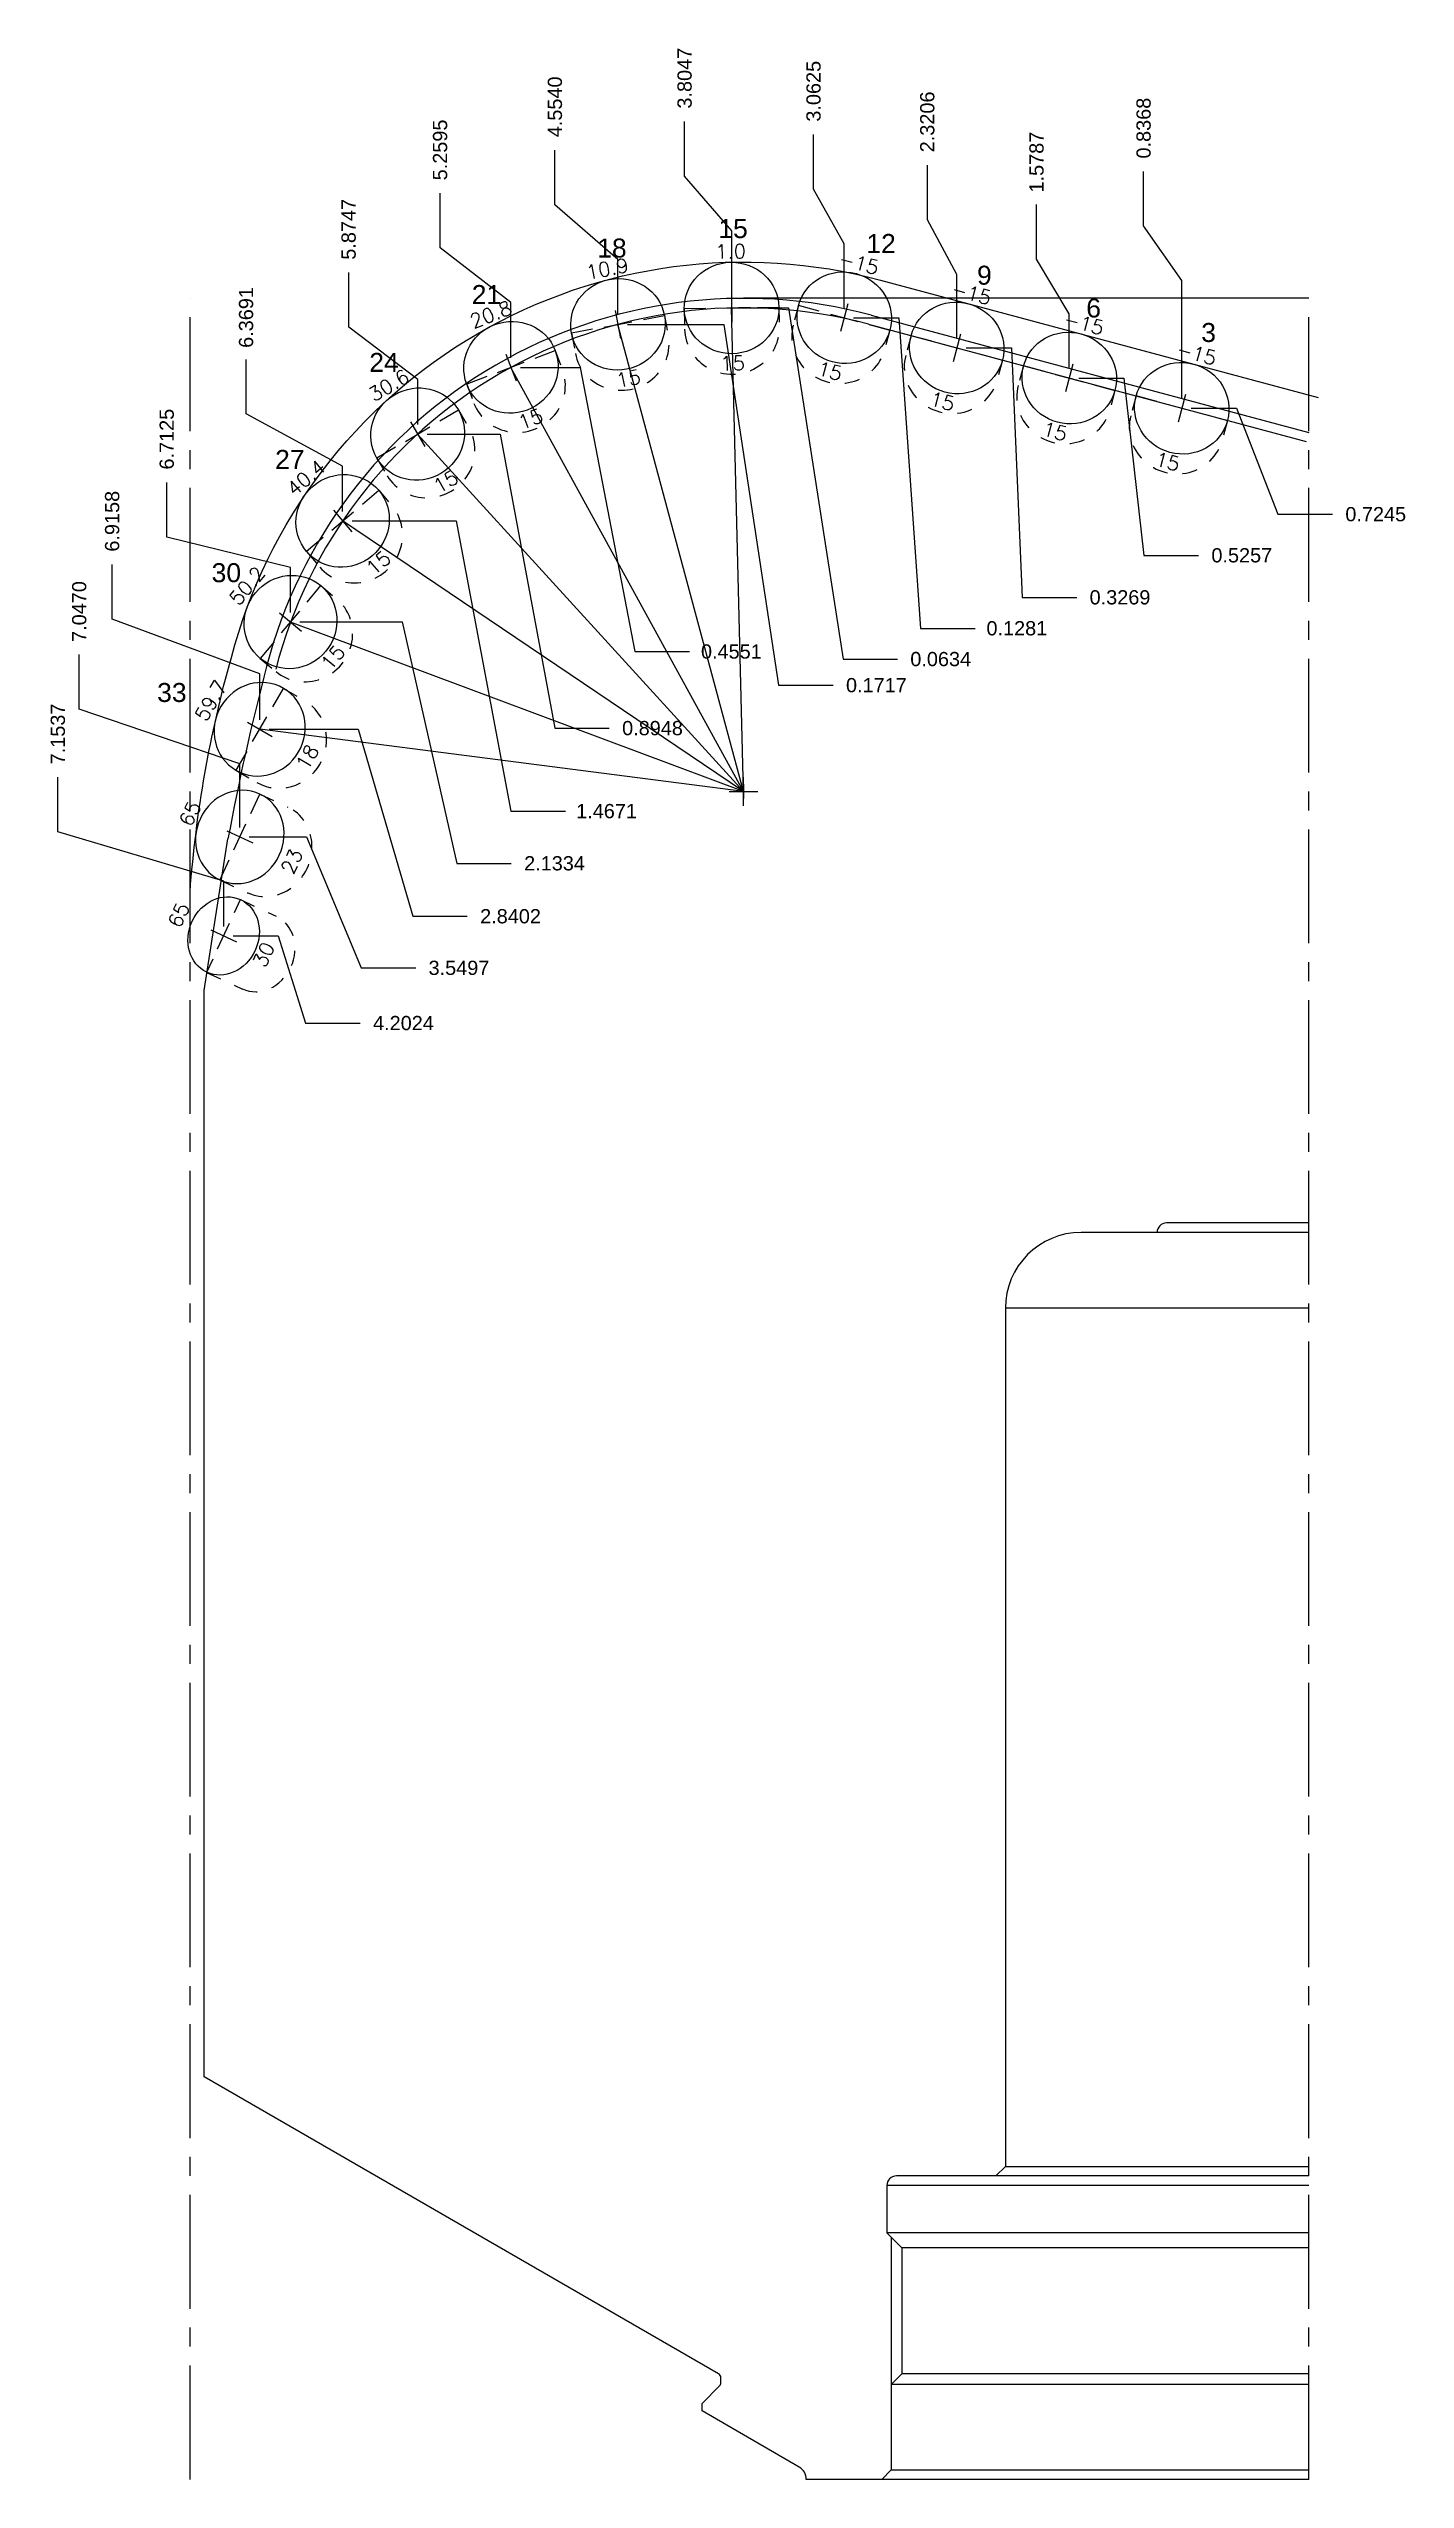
# Model space of a CAD drawing. Header units: inches. Extents: x 78 to 146, y -16.6 to 32.6.
# Drawn here: x 137.1 to 146.04, y 2.77 to 18.79 of the extents above; entities that cross this region are included whole.
import ezdxf
from ezdxf.enums import TextEntityAlignment as Align

# ---------------------------------------------------------------- set-up
doc = ezdxf.new("R2010")
doc.units = ezdxf.units.IN
doc.header["$MEASUREMENT"] = 0
doc.header["$PDMODE"] = 35
doc.linetypes.add('CENTER2', pattern=[1.125, 0.75, -0.125, 0.125, -0.125])
doc.linetypes.add('HIDDEN2', pattern=[0.1875, 0.125, -0.0625])
doc.layers.get('Defpoints').update_dxf_attribs({"color": 10})
doc.layers.add('Blade_3', color=7, linetype='Continuous', true_color=0x00cc00)
doc.layers.add('CLine', color=5, linetype='CENTER2')
doc.styles.add('RomanS', font='romans')
doc.styles.get("Standard").update_dxf_attribs({"font": 'arial.ttf'})
doc.dimstyles.get("Standard").update_dxf_attribs({"dimtxt": 0.09375, "dimasz": 0.18, "dimexe": 0.18, "dimexo": 0.0625, "dimgap": 0.09, "dimtad": 0, "dimtih": 1, "dimtoh": 1, "dimdec": 4, "dimzin": 0, "dimdsep": 46, "dimtxsty": 'Standard', "dimcen": 0.09, "dimadec": 4, "dimazin": 0, "dimtfac": 1, "dimtdec": 4, "dimtofl": 0, "dimtmove": 0, "dimatfit": 3, "dimfxl": 1, "dimtolj": 1, "dimtzin": 0, "dimarcsym": 0})

msp = doc.modelspace()

# ---------------------------------------------------------------- texts
at = {"layer": 'Blade_3'}
for s, p in [('15', (141.51089, 17.54031)), ('18', (140.71235, 17.41205)), ('12', (142.48683, 17.44212)), ('9', (143.21646, 17.23312)), ('21', (139.88528, 17.10567)), ('6', (143.93657, 17.01699)), ('3', (144.69471, 16.85548)), ('24', (139.20971, 16.65854)), ('27', (138.58904, 16.01898)), ('30', (138.17036, 15.27242)), ('33', (137.81118, 14.48286))]:
    msp.add_text(s, height=0.125, dxfattribs=at).set_placement(p)

# ---------------------------------------------------------------- blocks, each defined once
blk = doc.blocks.new('CMark')
at = {"layer": 'CLine'}
for p, q in [((-0.094, 0), (0.094, 0)), ((0, 0.094), (0, -0.094))]:
    blk.add_line(p, q, dxfattribs=at)
blk = doc.blocks.new('1613@15')
for p, q in [((-0.17, 0), (-0.312, 0)), ((0.171, 0), (0.312, 0))]:
    blk.add_line(p, q)
at = {"color": 8, "linetype": 'HIDDEN2', "ltscale": 0.5}
blk.add_line((-0.312, 0), (-0.312, -0.135), dxfattribs=at)
at = {"color": 8, "linetype": 'HIDDEN2', "ltscale": 0.5, "flags": 128}
blk.add_lwpolyline([(0.312, 0), (0.312, -0.135)], dxfattribs=at)
blk.add_ellipse((0, 0), major_axis=(-0.312, 0), ratio=0.965926, start_param=-3.141592653589793, end_param=3.141592653589793)
at = {"color": 8, "linetype": 'HIDDEN2', "ltscale": 0.5}
blk.add_ellipse((0, -0.135), major_axis=(-0.312, 0), ratio=0.965926, start_param=0, end_param=3.141593, dxfattribs=at)
blk.add_blockref('CMark', (0, 0))
at = {"style": 'RomanS'}
blk.add_text('15', height=0.094, dxfattribs=at).set_placement((0, -0.364), align=Align.MIDDLE_CENTER)
blk.add_attdef('ANG', text='', height=0.094, dxfattribs=at).set_placement((0, 0.298), align=Align.BOTTOM_CENTER)
blk = doc.blocks.new('*D123')
at = {"layer": 'Blade_3', "color": 0, "lineweight": -2, "transparency": 16777216}
for p, q in [((144.315, 17.62), (144.315, 17.98)), ((144.567, 17.26), (144.315, 17.62)), ((144.567, 16.481), (144.567, 17.26))]:
    blk.add_line(p, q, dxfattribs=at)
at = {"layer": 'Defpoints', "color": 0, "transparency": 16777216}
for p in [(144.315, 17.98), (145.403, 17.143), (144.567, 16.419)]:
    blk.add_point(p, dxfattribs=at)
at = {"layer": 'Blade_3', "color": 0, "transparency": 16777216, "insert": (144.315, 18.265), "char_height": 0.0938, "attachment_point": 5, "rotation": 90}
blk.add_mtext('\\A1;0.8368', dxfattribs=at)
blk = doc.blocks.new('*D124')
at = {"layer": 'Blade_3', "color": 0, "lineweight": -2, "transparency": 16777216}
for p, q in [((143.609, 17.401), (143.609, 17.761)), ((143.825, 17.041), (143.609, 17.401)), ((143.825, 16.68), (143.825, 17.041))]:
    blk.add_line(p, q, dxfattribs=at)
at = {"layer": 'Defpoints', "color": 0, "transparency": 16777216}
for p in [(143.609, 17.761), (145.403, 17.143), (143.825, 16.617)]:
    blk.add_point(p, dxfattribs=at)
at = {"layer": 'Blade_3', "color": 0, "transparency": 16777216, "insert": (143.609, 18.041), "char_height": 0.0938, "attachment_point": 5, "rotation": 90}
blk.add_mtext('\\A1;1.5787', dxfattribs=at)
blk = doc.blocks.new('*D125')
at = {"layer": 'Blade_3', "color": 0, "lineweight": -2, "transparency": 16777216}
for p, q in [((142.889, 17.66), (142.889, 18.02)), ((143.083, 17.3), (142.889, 17.66)), ((143.083, 16.879), (143.083, 17.3))]:
    blk.add_line(p, q, dxfattribs=at)
at = {"layer": 'Defpoints', "color": 0, "transparency": 16777216}
for p in [(142.889, 18.02), (145.403, 17.143), (143.083, 16.816)]:
    blk.add_point(p, dxfattribs=at)
at = {"layer": 'Blade_3', "color": 0, "transparency": 16777216, "insert": (142.889, 18.306), "char_height": 0.0938, "attachment_point": 5, "rotation": 90}
blk.add_mtext('\\A1;2.3206', dxfattribs=at)
blk = doc.blocks.new('*D126')
at = {"layer": 'Blade_3', "color": 0, "lineweight": -2, "transparency": 16777216}
for p, q in [((142.139, 17.863), (142.139, 18.223)), ((142.341, 17.503), (142.139, 17.863)), ((142.341, 17.078), (142.341, 17.503))]:
    blk.add_line(p, q, dxfattribs=at)
at = {"layer": 'Defpoints', "color": 0, "transparency": 16777216}
for p in [(142.139, 18.223), (145.403, 17.143), (142.341, 17.015)]:
    blk.add_point(p, dxfattribs=at)
at = {"layer": 'Blade_3', "color": 0, "transparency": 16777216, "insert": (142.139, 18.508), "char_height": 0.0938, "attachment_point": 5, "rotation": 90}
blk.add_mtext('\\A1;3.0625', dxfattribs=at)
blk = doc.blocks.new('*D127')
at = {"layer": 'Blade_3', "color": 0, "lineweight": -2, "transparency": 16777216}
for p, q in [((141.289, 17.949), (141.289, 18.309)), ((141.599, 17.589), (141.289, 17.949)), ((141.599, 17.142), (141.599, 17.589))]:
    blk.add_line(p, q, dxfattribs=at)
at = {"layer": 'Defpoints', "color": 0, "transparency": 16777216}
for p in [(141.289, 18.309), (145.403, 17.143), (141.599, 17.08)]:
    blk.add_point(p, dxfattribs=at)
at = {"layer": 'Blade_3', "color": 0, "transparency": 16777216, "insert": (141.289, 18.594), "char_height": 0.0938, "attachment_point": 5, "rotation": 90}
blk.add_mtext('\\A1;3.8047', dxfattribs=at)
blk = doc.blocks.new('*D128')
at = {"layer": 'Blade_3', "color": 0, "lineweight": -2, "transparency": 16777216}
for p, q in [((140.434, 17.759), (140.434, 18.119)), ((140.849, 17.399), (140.434, 17.759)), ((140.849, 17.034), (140.849, 17.399))]:
    blk.add_line(p, q, dxfattribs=at)
at = {"layer": 'Defpoints', "color": 0, "transparency": 16777216}
for p in [(140.434, 18.119), (145.403, 17.143), (140.849, 16.971)]:
    blk.add_point(p, dxfattribs=at)
at = {"layer": 'Blade_3', "color": 0, "transparency": 16777216, "insert": (140.434, 18.405), "char_height": 0.0938, "attachment_point": 5, "rotation": 90}
blk.add_mtext('\\A1;4.5540', dxfattribs=at)
blk = doc.blocks.new('*D129')
at = {"layer": 'Blade_3', "color": 0, "lineweight": -2, "transparency": 16777216}
for p, q in [((139.677, 17.476), (139.677, 17.836)), ((140.144, 17.116), (139.677, 17.476)), ((140.144, 16.751), (140.144, 17.116))]:
    blk.add_line(p, q, dxfattribs=at)
at = {"layer": 'Defpoints', "color": 0, "transparency": 16777216}
for p in [(139.677, 17.836), (145.403, 17.143), (140.144, 16.688)]:
    blk.add_point(p, dxfattribs=at)
at = {"layer": 'Blade_3', "color": 0, "transparency": 16777216, "insert": (139.677, 18.121), "char_height": 0.0938, "attachment_point": 5, "rotation": 90}
blk.add_mtext('\\A1;5.2595', dxfattribs=at)
blk = doc.blocks.new('*D130')
at = {"layer": 'Blade_3', "color": 0, "lineweight": -2, "transparency": 16777216}
for p, q in [((139.074, 16.953), (139.074, 17.313)), ((139.529, 16.608), (139.074, 16.953)), ((139.529, 16.311), (139.529, 16.608))]:
    blk.add_line(p, q, dxfattribs=at)
at = {"layer": 'Defpoints', "color": 0, "transparency": 16777216}
for p in [(139.074, 17.313), (145.403, 17.143), (139.529, 16.248)]:
    blk.add_point(p, dxfattribs=at)
at = {"layer": 'Blade_3', "color": 0, "transparency": 16777216, "insert": (139.074, 17.598), "char_height": 0.0938, "attachment_point": 5, "rotation": 90}
blk.add_mtext('\\A1;5.8747', dxfattribs=at)
blk = doc.blocks.new('*D131')
at = {"layer": 'Blade_3', "color": 0, "lineweight": -2, "transparency": 16777216}
for p, q in [((138.398, 16.381), (138.398, 16.741)), ((139.034, 16.036), (138.398, 16.381)), ((139.034, 15.739), (139.034, 16.036))]:
    blk.add_line(p, q, dxfattribs=at)
at = {"layer": 'Defpoints', "color": 0, "transparency": 16777216}
for p in [(145.403, 17.143), (138.398, 16.741), (139.034, 15.676)]:
    blk.add_point(p, dxfattribs=at)
at = {"layer": 'Blade_3', "color": 0, "transparency": 16777216, "insert": (138.398, 17.017), "char_height": 0.0938, "attachment_point": 5, "rotation": 90}
blk.add_mtext('\\A1;6.3691', dxfattribs=at)
blk = doc.blocks.new('*D132')
at = {"layer": 'Blade_3', "color": 0, "lineweight": -2, "transparency": 16777216}
for p, q in [((137.875, 15.57), (137.875, 15.93)), ((138.691, 15.37), (137.875, 15.57)), ((138.691, 15.072), (138.691, 15.37))]:
    blk.add_line(p, q, dxfattribs=at)
at = {"layer": 'Defpoints', "color": 0, "transparency": 16777216}
for p in [(145.403, 17.143), (137.875, 15.93), (138.691, 15.01)]:
    blk.add_point(p, dxfattribs=at)
at = {"layer": 'Blade_3', "color": 0, "transparency": 16777216, "insert": (137.875, 16.215), "char_height": 0.0938, "attachment_point": 5, "rotation": 90}
blk.add_mtext('\\A1;6.7125', dxfattribs=at)
blk = doc.blocks.new('*D133')
at = {"layer": 'Blade_3', "color": 0, "lineweight": -2, "transparency": 16777216}
for p, q in [((144.629, 16.419), (144.927, 16.419)), ((144.927, 16.419), (145.2, 15.72)), ((145.2, 15.72), (145.56, 15.72))]:
    blk.add_line(p, q, dxfattribs=at)
at = {"layer": 'Defpoints', "color": 0, "transparency": 16777216}
for p in [(145.403, 17.143), (144.567, 16.419), (145.56, 15.72)]:
    blk.add_point(p, dxfattribs=at)
at = {"layer": 'Blade_3', "color": 0, "transparency": 16777216, "insert": (145.845, 15.72), "char_height": 0.0938, "attachment_point": 5}
blk.add_mtext('\\A1;0.7245', dxfattribs=at)
blk = doc.blocks.new('*D134')
at = {"layer": 'Blade_3', "color": 0, "lineweight": -2, "transparency": 16777216}
for p, q in [((143.887, 16.617), (144.185, 16.617)), ((144.185, 16.617), (144.317, 15.449)), ((144.317, 15.449), (144.677, 15.449))]:
    blk.add_line(p, q, dxfattribs=at)
at = {"layer": 'Defpoints', "color": 0, "transparency": 16777216}
for p in [(145.403, 17.143), (143.825, 16.617), (144.677, 15.449)]:
    blk.add_point(p, dxfattribs=at)
at = {"layer": 'Blade_3', "color": 0, "transparency": 16777216, "insert": (144.962, 15.449), "char_height": 0.0938, "attachment_point": 5}
blk.add_mtext('\\A1;0.5257', dxfattribs=at)
blk = doc.blocks.new('*D135')
at = {"layer": 'Blade_3', "color": 0, "lineweight": -2, "transparency": 16777216}
for p, q in [((143.145, 16.816), (143.443, 16.816)), ((143.443, 16.816), (143.514, 15.172)), ((143.514, 15.172), (143.874, 15.172))]:
    blk.add_line(p, q, dxfattribs=at)
at = {"layer": 'Defpoints', "color": 0, "transparency": 16777216}
for p in [(145.403, 17.143), (143.083, 16.816), (143.874, 15.172)]:
    blk.add_point(p, dxfattribs=at)
at = {"layer": 'Blade_3', "color": 0, "transparency": 16777216, "insert": (144.159, 15.172), "char_height": 0.0938, "attachment_point": 5}
blk.add_mtext('\\A1;0.3269', dxfattribs=at)
blk = doc.blocks.new('*D136')
at = {"layer": 'Blade_3', "color": 0, "lineweight": -2, "transparency": 16777216}
for p, q in [((142.403, 17.015), (142.701, 17.015)), ((142.701, 17.015), (142.844, 14.968)), ((142.844, 14.968), (143.204, 14.968))]:
    blk.add_line(p, q, dxfattribs=at)
at = {"layer": 'Defpoints', "color": 0, "transparency": 16777216}
for p in [(145.403, 17.143), (142.341, 17.015), (143.204, 14.968)]:
    blk.add_point(p, dxfattribs=at)
at = {"layer": 'Blade_3', "color": 0, "transparency": 16777216, "insert": (143.479, 14.968), "char_height": 0.0938, "attachment_point": 5}
blk.add_mtext('\\A1;0.1281', dxfattribs=at)
blk = doc.blocks.new('*D137')
at = {"layer": 'Blade_3', "color": 0, "lineweight": -2, "transparency": 16777216}
for p, q in [((141.661, 17.08), (141.973, 17.08)), ((141.973, 17.08), (142.333, 14.765)), ((142.333, 14.765), (142.693, 14.765))]:
    blk.add_line(p, q, dxfattribs=at)
at = {"layer": 'Defpoints', "color": 0, "transparency": 16777216}
for p in [(145.403, 17.143), (141.599, 17.08), (142.693, 14.765)]:
    blk.add_point(p, dxfattribs=at)
at = {"layer": 'Blade_3', "color": 0, "transparency": 16777216, "insert": (142.977, 14.765), "char_height": 0.0938, "attachment_point": 5}
blk.add_mtext('\\A1;0.0634', dxfattribs=at)
blk = doc.blocks.new('*D138')
at = {"layer": 'Blade_3', "color": 0, "lineweight": -2, "transparency": 16777216}
for p, q in [((140.912, 16.971), (141.548, 16.971)), ((141.548, 16.971), (141.908, 14.593)), ((141.908, 14.593), (142.268, 14.593))]:
    blk.add_line(p, q, dxfattribs=at)
at = {"layer": 'Defpoints', "color": 0, "transparency": 16777216}
for p in [(145.403, 17.143), (140.849, 16.971), (142.268, 14.593)]:
    blk.add_point(p, dxfattribs=at)
at = {"layer": 'Blade_3', "color": 0, "transparency": 16777216, "insert": (142.553, 14.593), "char_height": 0.0938, "attachment_point": 5}
blk.add_mtext('\\A1;0.1717', dxfattribs=at)
blk = doc.blocks.new('*D139')
at = {"layer": 'Blade_3', "color": 0, "lineweight": -2, "transparency": 16777216}
for p, q in [((140.206, 16.688), (140.601, 16.688)), ((140.601, 16.688), (140.961, 14.815)), ((140.961, 14.815), (141.321, 14.815))]:
    blk.add_line(p, q, dxfattribs=at)
at = {"layer": 'Defpoints', "color": 0, "transparency": 16777216}
for p in [(145.403, 17.143), (140.144, 16.688), (141.321, 14.815)]:
    blk.add_point(p, dxfattribs=at)
at = {"layer": 'Blade_3', "color": 0, "transparency": 16777216, "insert": (141.597, 14.815), "char_height": 0.0938, "attachment_point": 5}
blk.add_mtext('\\A1;0.4551', dxfattribs=at)
blk = doc.blocks.new('*D140')
at = {"layer": 'Blade_3', "color": 0, "lineweight": -2, "transparency": 16777216}
for p, q in [((139.591, 16.248), (140.072, 16.248)), ((140.072, 16.248), (140.432, 14.31)), ((140.432, 14.31), (140.792, 14.31))]:
    blk.add_line(p, q, dxfattribs=at)
at = {"layer": 'Defpoints', "color": 0, "transparency": 16777216}
for p in [(145.403, 17.143), (139.529, 16.248), (140.792, 14.31)]:
    blk.add_point(p, dxfattribs=at)
at = {"layer": 'Blade_3', "color": 0, "transparency": 16777216, "insert": (141.077, 14.31), "char_height": 0.0938, "attachment_point": 5}
blk.add_mtext('\\A1;0.8948', dxfattribs=at)
blk = doc.blocks.new('*D141')
at = {"layer": 'Blade_3', "color": 0, "lineweight": -2, "transparency": 16777216}
for p, q in [((139.097, 15.676), (139.783, 15.676)), ((139.783, 15.676), (140.143, 13.763)), ((140.143, 13.763), (140.503, 13.763))]:
    blk.add_line(p, q, dxfattribs=at)
at = {"layer": 'Defpoints', "color": 0, "transparency": 16777216}
for p in [(145.403, 17.143), (139.034, 15.676), (140.503, 13.763)]:
    blk.add_point(p, dxfattribs=at)
at = {"layer": 'Blade_3', "color": 0, "transparency": 16777216, "insert": (140.774, 13.763), "char_height": 0.0938, "attachment_point": 5}
blk.add_mtext('\\A1;1.4671', dxfattribs=at)
blk = doc.blocks.new('*D142')
at = {"layer": 'Blade_3', "color": 0, "lineweight": -2, "transparency": 16777216}
for p, q in [((138.753, 15.01), (139.426, 15.01)), ((139.426, 15.01), (139.786, 13.419)), ((139.786, 13.419), (140.146, 13.419))]:
    blk.add_line(p, q, dxfattribs=at)
at = {"layer": 'Defpoints', "color": 0, "transparency": 16777216}
for p in [(145.403, 17.143), (138.691, 15.01), (140.146, 13.419)]:
    blk.add_point(p, dxfattribs=at)
at = {"layer": 'Blade_3', "color": 0, "transparency": 16777216, "insert": (140.431, 13.419), "char_height": 0.0938, "attachment_point": 5}
blk.add_mtext('\\A1;2.1334', dxfattribs=at)
blk = doc.blocks.new('1313@30')
for p, q in [((-0.17, 0), (-0.265, 0)), ((0.171, 0), (0.264, 0))]:
    blk.add_line(p, q)
at = {"color": 8, "linetype": 'HIDDEN2', "ltscale": 0.5}
blk.add_line((-0.265, 0), (-0.265, -0.26), dxfattribs=at)
at = {"color": 8, "linetype": 'HIDDEN2', "ltscale": 0.5, "flags": 128}
blk.add_lwpolyline([(0.264, 0), (0.264, -0.26)], dxfattribs=at)
blk.add_ellipse((0, 0), major_axis=(0.264, 0), ratio=0.866025)
at = {"color": 8, "linetype": 'HIDDEN2', "ltscale": 0.5}
blk.add_ellipse((0, -0.26), major_axis=(0.264, 0), ratio=0.866025, start_param=3.141593, end_param=6.283185, dxfattribs=at)
blk.add_blockref('CMark', (0, 0))
at = {"style": 'RomanS'}
blk.add_text('30', height=0.094, dxfattribs=at).set_placement((0, -0.292), align=Align.MIDDLE_CENTER)
blk.add_attdef('ANG', text='', height=0.094, dxfattribs=at).set_placement((0, 0.251), align=Align.BOTTOM_CENTER)
blk = doc.blocks.new('*D181')
at = {"layer": 'Blade_3', "color": 0, "lineweight": -2, "transparency": 16777216}
for p, q in [((137.157, 13.627), (137.157, 13.987)), ((138.25, 13.301), (137.157, 13.627)), ((138.25, 13.003), (138.25, 13.301))]:
    blk.add_line(p, q, dxfattribs=at)
at = {"layer": 'Defpoints', "color": 0, "transparency": 16777216}
for p in [(145.403, 17.143), (137.157, 13.987), (138.25, 12.941)]:
    blk.add_point(p, dxfattribs=at)
at = {"layer": 'Blade_3', "color": 0, "transparency": 16777216, "insert": (137.157, 14.272), "char_height": 0.0938, "attachment_point": 5, "rotation": 90}
blk.add_mtext('\\A1;7.1537', dxfattribs=at)
blk = doc.blocks.new('*D182')
at = {"layer": 'Blade_3', "color": 0, "lineweight": -2, "transparency": 16777216}
for p, q in [((138.312, 12.941), (138.61, 12.941)), ((138.61, 12.941), (138.789, 12.366)), ((138.789, 12.366), (139.149, 12.366))]:
    blk.add_line(p, q, dxfattribs=at)
at = {"layer": 'Defpoints', "color": 0, "transparency": 16777216}
for p in [(145.403, 17.143), (138.25, 12.941), (139.149, 12.366)]:
    blk.add_point(p, dxfattribs=at)
at = {"layer": 'Blade_3', "color": 0, "transparency": 16777216, "insert": (139.435, 12.366), "char_height": 0.0938, "attachment_point": 5}
blk.add_mtext('\\A1;4.2024', dxfattribs=at)
blk = doc.blocks.new('1613@18')
for p, q in [((-0.17, 0), (-0.312, 0)), ((0.171, 0), (0.312, 0))]:
    blk.add_line(p, q)
at = {"color": 8, "linetype": 'HIDDEN2', "ltscale": 0.5}
blk.add_line((-0.312, 0), (-0.312, -0.159), dxfattribs=at)
at = {"color": 8, "linetype": 'HIDDEN2', "ltscale": 0.5, "flags": 128}
blk.add_lwpolyline([(0.312, 0), (0.312, -0.159)], dxfattribs=at)
at = {"extrusion": (0, 0, -1)}
blk.add_ellipse((0, 0), major_axis=(-0.312, 0), ratio=0.95104, start_param=-3.141592653589793, end_param=3.141592653589793, dxfattribs=at)
at = {"color": 8, "linetype": 'HIDDEN2', "ltscale": 0.5}
blk.add_ellipse((0, -0.161), major_axis=(0.312, 0), ratio=0.953717, start_param=3.141593, end_param=6.283185, dxfattribs=at)
blk.add_blockref('CMark', (0, 0))
at = {"style": 'RomanS'}
blk.add_text('18', height=0.094, dxfattribs=at).set_placement((0, -0.364), align=Align.MIDDLE_CENTER)
blk.add_attdef('ANG', text='', height=0.094, dxfattribs=at).set_placement((0, 0.298), align=Align.BOTTOM_CENTER)
blk = doc.blocks.new('*D194')
at = {"layer": 'Blade_3', "color": 0, "lineweight": -2, "transparency": 16777216}
for p, q in [((137.515, 15.029), (137.515, 15.389)), ((138.488, 14.669), (137.515, 15.029)), ((138.488, 14.365), (138.488, 14.669))]:
    blk.add_line(p, q, dxfattribs=at)
at = {"layer": 'Defpoints', "color": 0, "transparency": 16777216}
for p in [(145.403, 17.143), (137.515, 15.389), (138.488, 14.303)]:
    blk.add_point(p, dxfattribs=at)
at = {"layer": 'Blade_3', "color": 0, "transparency": 16777216, "insert": (137.515, 15.674), "char_height": 0.0938, "attachment_point": 5, "rotation": 90}
blk.add_mtext('\\A1;6.9158', dxfattribs=at)
blk = doc.blocks.new('*D195')
at = {"layer": 'Blade_3', "color": 0, "lineweight": -2, "transparency": 16777216}
for p, q in [((138.55, 14.303), (139.136, 14.303)), ((139.136, 14.303), (139.496, 13.07)), ((139.496, 13.07), (139.856, 13.07))]:
    blk.add_line(p, q, dxfattribs=at)
at = {"layer": 'Defpoints', "color": 0, "transparency": 16777216}
for p in [(145.403, 17.143), (138.488, 14.303), (139.856, 13.07)]:
    blk.add_point(p, dxfattribs=at)
at = {"layer": 'Blade_3', "color": 0, "transparency": 16777216, "insert": (140.141, 13.07), "char_height": 0.0938, "attachment_point": 5}
blk.add_mtext('\\A1;2.8402', dxfattribs=at)
blk = doc.blocks.new('1613@23')
for p, q in [((-0.17, 0), (-0.313, 0)), ((0.171, 0), (0.312, 0))]:
    blk.add_line(p, q)
at = {"color": 8, "linetype": 'HIDDEN2', "ltscale": 0.5}
blk.add_line((-0.313, 0), (-0.313, -0.203), dxfattribs=at)
at = {"color": 8, "linetype": 'HIDDEN2', "ltscale": 0.5, "flags": 128}
blk.add_lwpolyline([(0.312, 0), (0.312, -0.203)], dxfattribs=at)
blk.add_ellipse((0, 0), major_axis=(-0.312, 0), ratio=0.920512, start_param=3.141593, end_param=9.424778)
at = {"color": 8, "linetype": 'HIDDEN2', "ltscale": 0.5}
blk.add_ellipse((0, -0.203), major_axis=(-0.312, 0), ratio=0.920512, start_param=0, end_param=3.141593, dxfattribs=at)
blk.add_blockref('CMark', (0, 0))
at = {"style": 'RomanS'}
blk.add_text('23', height=0.094, dxfattribs=at).set_placement((-0.001, -0.379), align=Align.MIDDLE_CENTER)
blk.add_attdef('ANG', text='', height=0.094, dxfattribs=at).set_placement((0, 0.287), align=Align.BOTTOM_CENTER)
blk = doc.blocks.new('*D199')
at = {"layer": 'Blade_3', "color": 0, "lineweight": -2, "transparency": 16777216}
for p, q in [((137.298, 14.435), (137.298, 14.795)), ((138.356, 14.075), (137.298, 14.435)), ((138.356, 13.656), (138.356, 14.075))]:
    blk.add_line(p, q, dxfattribs=at)
at = {"layer": 'Defpoints', "color": 0, "transparency": 16777216}
for p in [(145.403, 17.143), (137.298, 14.795), (138.356, 13.593)]:
    blk.add_point(p, dxfattribs=at)
at = {"layer": 'Blade_3', "color": 0, "transparency": 16777216, "insert": (137.298, 15.079), "char_height": 0.0938, "attachment_point": 5, "rotation": 90}
blk.add_mtext('\\A1;7.0470', dxfattribs=at)
blk = doc.blocks.new('*D200')
at = {"layer": 'Blade_3', "color": 0, "lineweight": -2, "transparency": 16777216}
for p, q in [((138.419, 13.593), (138.797, 13.593)), ((138.797, 13.593), (139.157, 12.73)), ((139.157, 12.73), (139.517, 12.73))]:
    blk.add_line(p, q, dxfattribs=at)
at = {"layer": 'Defpoints', "color": 0, "transparency": 16777216}
for p in [(145.403, 17.143), (138.356, 13.593), (139.517, 12.73)]:
    blk.add_point(p, dxfattribs=at)
at = {"layer": 'Blade_3', "color": 0, "transparency": 16777216, "insert": (139.801, 12.73), "char_height": 0.0938, "attachment_point": 5}
blk.add_mtext('\\A1;3.5497', dxfattribs=at)

# ---------------------------------------------------------------- dimensions: what is measured, and where the dimension line sits
at = {"layer": 'Blade_3'}
for feature_location, offset, dtype, origin, picture, middle in [((141.59861, 17.07971), (-0.30914, 1.22948), 1, (145.40334, 17.14316), '*D127', (141.28947, 18.59376)), ((140.84931, 16.97148), (-0.41507, 1.1471), 1, (145.40334, 17.14316), '*D128', (140.43424, 18.4049)), ((142.34086, 17.01506), (-0.2023, 1.20805), 1, (145.40334, 17.14316), '*D126', (142.13856, 18.50802)), ((143.08276, 16.81627), (-0.19356, 1.20393), 1, (145.40334, 17.14316), '*D125', (142.8892, 18.30556)), ((144.56655, 16.41869), (-0.25169, 1.56166), 1, (145.40334, 17.14316), '*D123', (144.31486, 18.26504)), ((140.1438887, 16.6880681), (-0.4664477, 1.147663), 1, (145.4033391, 17.1431552), '*D129', (139.677441, 18.1206812)), ((143.82465, 16.61748), (-0.21603, 1.14323), 1, (145.40334, 17.14316), '*D124', (143.60862, 18.0409)), ((139.5286, 16.24837), (-0.45413, 1.06471), 1, (145.40334, 17.14316), '*D130', (139.07447, 17.59768)), ((138.24961, 12.94071), (-1.09243, 1.04672), 1, (145.40334, 17.14316), '*D181', (137.15718, 14.27164)), ((138.35636, 13.59349), (-1.05822, 1.20167), 1, (145.40334, 17.14316), '*D199', (137.29814, 15.07921)), ((138.48758, 14.30295), (-0.97226, 1.08592), 1, (145.40334, 17.14316), '*D194', (137.51532, 15.67382)), ((138.69087, 15.00972), (-0.8162, 0.91988), 1, (145.40334, 17.14316), '*D132', (137.87467, 16.2148)), ((138.24960942, 12.94070524), (0.89958277, -0.57492394), 0, (145.4033391, 17.14315521), '*D182', (139.43548526, 12.36578131)), ((139.0342, 15.67611), (-0.63655, 1.06514), 1, (145.40334, 17.14316), '*D131', (138.39766, 17.01705)), ((138.35636, 13.59349), (1.16041, -0.86325), 0, (145.40334, 17.14316), '*D200', (139.80134, 12.73024)), ((138.48758, 14.30295), (1.3688, -1.23345), 0, (145.40334, 17.14316), '*D195', (140.14129, 13.0695)), ((138.69087, 15.00972), (1.45491, -1.59088), 0, (145.40334, 17.14316), '*D142', (140.43099, 13.41884)), ((139.0342042, 15.676105), (1.4684393, -1.9129268), 0, (145.4033391, 17.1431552), '*D141', (140.7737805, 13.7631783)), ((139.5286, 16.24837), (1.26323, -1.93795), 0, (145.40334, 17.14316), '*D140', (141.07652, 14.31042)), ((140.14389, 16.68807), (1.17708, -1.87344), 0, (145.40334, 17.14316), '*D139', (141.59652, 14.81463)), ((140.84931, 16.97148), (1.41919, -2.37821), 0, (145.40334, 17.14316), '*D138', (142.5531, 14.59327)), ((141.598614, 17.079706), (1.094427, -2.314271), 0, (145.403339, 17.143155), '*D137', (142.977447, 14.765435)), ((142.34086, 17.01506), (0.86286, -2.04671), 0, (145.40334, 17.14316), '*D136', (143.47927, 14.96835)), ((143.08276, 16.81627), (0.79162, -1.64385), 0, (145.40334, 17.14316), '*D135', (144.15907, 15.17242)), ((143.82465, 16.61748), (0.85277, -1.16836), 0, (145.40334, 17.14316), '*D134', (144.96202, 15.44912)), ((144.56655, 16.41869), (0.99386, -0.69902), 0, (145.40334, 17.14316), '*D133', (145.84536, 15.71967))]:
    dim = msp.add_ordinate_dim(feature_location=feature_location, offset=offset, dtype=dtype, origin=origin, dimstyle='Standard', dxfattribs=at)
    dim.commit()
    dim.dimension.update_dxf_attribs({"geometry": picture, "text_midpoint": middle})

# ---------------------------------------------------------------- linework, layer by layer
for p, q in [((145.40334, 17.14316), (141.67641, 17.14316)), ((142.51757, 17.03241), (145.40334, 16.25917)), ((142.50139, 16.97204), (145.38716, 16.1988)), ((141.67641, 13.94016), (141.67641, 13.84616)), ((141.62941, 13.89316), (141.72341, 13.89316)), ((138.12209, 12.58066), (138.27834, 13.58066)), ((138.12209, 5.42225), (138.12209, 12.58066)), ((144.40334, 10.98666), (143.90334, 10.98666)), ((145.40334, 10.98666), (144.40334, 10.98666)), ((145.40334, 11.04916), (144.46584, 11.04916)), ((145.40334, 10.48666), (143.40334, 10.48666)), ((143.40334, 10.48666), (143.40334, 4.83066)), ((141.51271, 3.46468), (138.12209, 5.42225)), ((143.40334, 4.83066), (143.34084, 4.76816)), ((143.40334, 4.83066), (145.40334, 4.83066)), ((145.40334, 4.70566), (142.62209, 4.70566)), ((142.62209, 4.70566), (142.62209, 4.39316)), ((143.34084, 4.76816), (142.68459, 4.76816)), ((145.40334, 4.76816), (143.34084, 4.76816)), ((145.40334, 4.39316), (142.62209, 4.39316)), ((142.62209, 4.39316), (142.72099, 4.29426)), ((142.65334, 3.39566), (142.65334, 4.36191)), ((145.40334, 4.29426), (142.72099, 4.29426)), ((142.72099, 4.29426), (142.72099, 3.46331)), ((141.40334, 3.26816), (141.51919, 3.384)), ((141.52834, 3.4061), (141.52834, 3.43761)), ((142.72099, 3.46331), (142.65084, 3.39316)), ((145.40334, 3.39316), (142.65084, 3.39316)), ((142.65084, 3.39316), (142.65084, 2.83066)), ((145.40334, 3.46331), (142.72099, 3.46331)), ((141.40334, 3.21921), (141.40334, 3.26816)), ((142.04396, 2.84935), (141.40334, 3.21921)), ((142.58834, 2.76816), (142.09084, 2.76816)), ((142.65084, 2.83066), (142.58834, 2.76816)), ((145.40334, 2.76816), (142.58834, 2.76816)), ((142.65084, 2.83066), (145.40334, 2.83066))]:
    msp.add_line(p, q)
for centre, radius, start, end in [((141.67641, 13.89316), 3.25, 75, 165.341329), ((141.67641, 13.89316), 3.1875, 75, 165.341329), ((154.25327, 10.60337), 16.25, 165.341329, 169.442782), ((143.90334, 10.48666), 0.5, 90, 180), ((144.46584, 10.98666), 0.0625, 90, 180), ((142.68459, 4.70566), 0.0625, 90, 180), ((141.49709, 3.43761), 0.03125, 0, 60), ((141.49709, 3.4061), 0.03125, 315, 0), ((141.99709, 2.76816), 0.09375, 0, 60)]:
    msp.add_arc(centre, radius, start, end)
at = {"layer": 'Blade_3'}
for q in [(141.59861, 17.07971), (140.84931, 16.97148), (140.14389, 16.68807), (139.5286, 16.24837), (139.0342, 15.67611), (138.69087, 15.00972), (138.48758, 14.30295)]:
    msp.add_line((141.67641, 13.89316), q, dxfattribs=at)
at = {"layer": 'CLine'}
for p, q in [((138.02834, 2.76816), (138.02834, 17.14316)), ((145.40334, 2.76816), (145.40334, 17.14316))]:
    msp.add_line(p, q, dxfattribs=at)
at = {"layer": 'Defpoints'}
msp.add_lwpolyline([(138.02834, 13.23253, -0.04981731), (138.30059, 14.77618, -0.4159595), (142.57953, 17.26366), (145.4653, 16.49042)], format="xyb", dxfattribs=at)

# ---------------------------------------------------------------- block references
at = {"rotation": 90}
msp.add_blockref('CMark', (141.67641, 13.89316), dxfattribs=at)
at = {"layer": 'Blade_3'}
for name, p, rotation, values in [('1613@15', (141.59861, 17.07971), 1, {'ANG': '1.0'}), ('1613@15', (140.84931, 16.97148), 10.9, {'ANG': '10.9'}), ('1613@15', (142.34086, 17.01506), 345, {'ANG': '-15'}), ('1613@15', (143.08276, 16.81627), 345, {'ANG': '-15'}), ('1613@15', (140.14389, 16.68807), 20.8, {'ANG': '20.8'}), ('1613@15', (143.82465, 16.61748), 345, {'ANG': '-15'}), ('1613@15', (139.5286, 16.24837), 30.6, {'ANG': '30.6'}), ('1613@15', (144.56655, 16.41869), 345, {'ANG': '-15'}), ('1613@15', (139.0342, 15.67611), 40.4, {'ANG': '40.4'}), ('1613@15', (138.69087, 15.00972), 50.2, {'ANG': '50.2'}), ('1613@18', (138.48758, 14.30295), 59.7, {'ANG': '59.7'}), ('1613@23', (138.35636, 13.59349), 65, {'ANG': '65'}), ('1313@30', (138.24961, 12.94071), 65, {'ANG': '65'})]:
    msp.add_blockref(name, p, dxfattribs=dict(at, rotation=rotation)).add_auto_attribs(values)

msp.set_redraw_order([(e.dxf.handle, doc.entitydb.next_handle()) for e in msp.query("TEXT MTEXT ATTDEF DIMENSION ARC_DIMENSION")])  # texts and dimensions are drawn at this point

doc.saveas('drawing.dxf')
